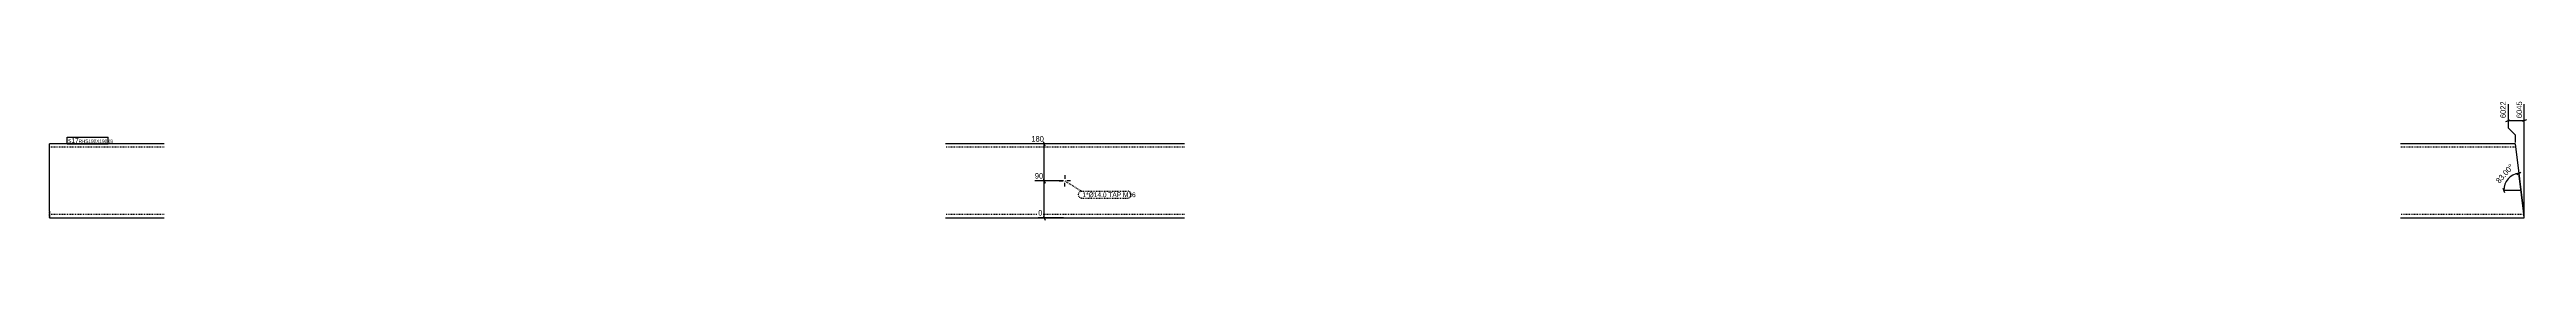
# Model space of a CAD drawing. Header units: millimetres. Extents: x 10 to 18377, y 10 to 295.
# Drawn here: x 10 to 6060, y 10 to 295 of the extents above; entities that cross this region are included whole.
import ezdxf

# ---------------------------------------------------------------- set-up
doc = ezdxf.new("R2010")
doc.units = ezdxf.units.MM
doc.linetypes.add('DXK_LINE_DOT2', pattern=[3.9198, 1.9599, -1.9599])
for name, color, linetype in [('MÅLSÆTNING', 7, 'Continuous'), ('STÅL', 7, 'Continuous'), ('TEKST', 7, 'Continuous')]:
    doc.layers.add(name, color=color, linetype=linetype)
doc.styles.add('Arial Narrow', font='ARIALN.TTF', dxfattribs={"height": 0.2})

msp = doc.modelspace()

# ---------------------------------------------------------------- linework, layer by layer
at = {"layer": 'MÅLSÆTNING', "color": 7, "linetype": 'Continuous'}
for p, q in [((6010.2, 250.5), (6020.7, 254.7)), ((6015.5, 292.7), (6015.5, 235.1)), ((6015.5, 252.6), (6055.1, 252.6)), ((6060.3, 254.7), (6049.8, 250.5)), ((2487, 195.8), (2408.5, 195.8)), ((2442.1, 190.5), (2437.9, 201)), ((2440, 105.8), (2440, 195.8)), ((6015.5, 235.1), (6033, 217.6)), ((6033, 217.6), (6033, 199.3)), ((6036.8, 121.7), (6046.7, 127.2)), ((6054.7, 19.2), (6041.7, 124.5)), ((6041.7, 124.5), (6046.9, 82.8)), ((2487, 105.8), (2417, 105.8)), ((2487, 105.8), (2417, 105.8)), ((2437.9, 111), (2442.1, 100.5)), ((2442.1, 100.5), (2437.9, 111)), ((2440, 15.8), (2440, 105.8)), ((6002.8, 88), (6007, 77.5)), ((6004.9, 82.8), (6046.9, 82.8)), ((2487, 15.8), (2425.5, 15.8)), ((2437.9, 21), (2442.1, 10.5))]:
    msp.add_line(p, q, dxfattribs=at)
msp.add_arc((6046.9, 82.8), 42, 97, 180, dxfattribs=at)
at = {"layer": 'STÅL', "color": 2, "linetype": 'Continuous'}
for p, q in [((290.5, 195.8), (10.5, 195.8)), ((10.5, 31.8), (10.5, 195.8)), ((2782.5, 195.8), (2198.5, 195.8)), ((6033, 195.8), (5753, 195.8)), ((6033, 195.8), (6053.1, 31.8)), ((10.5, 31.8), (10.5, 15.8)), ((10.5, 15.8), (290.5, 15.8)), ((2198.5, 15.8), (2782.5, 15.8)), ((5753, 15.8), (6055.1, 15.8)), ((6055.1, 15.8), (6053.1, 31.8))]:
    msp.add_line(p, q, dxfattribs=at)
at = {"layer": 'STÅL', "color": 7, "linetype": 'DXK_LINE_DOT2'}
for p, q in [((290.5, 187.8), (10.5, 187.8)), ((2782.5, 187.8), (2198.5, 187.8)), ((6034, 187.8), (5753, 187.8)), ((10.5, 24.4), (10.5, 31.8)), ((10.5, 23.8), (10.5, 24.4)), ((290.5, 23.8), (10.5, 23.8)), ((10.5, 17), (10.5, 23.8)), ((2782.5, 23.8), (2198.5, 23.8)), ((6054.1, 23.8), (5753, 23.8)), ((6054, 24.4), (6053.5, 28.7)), ((6054.1, 23.8), (6054, 24.4))]:
    msp.add_line(p, q, dxfattribs=at)
at = {"layer": 'STÅL', "color": 3, "linetype": 'Continuous'}
for p, q in [((2476.5, 105.8), (2485.8, 105.8)), ((2490.5, 119.8), (2490.5, 110.4)), ((2490.5, 91.8), (2490.5, 101.1)), ((2504.5, 105.8), (2495.2, 105.8))]:
    msp.add_line(p, q, dxfattribs=at)

# ---------------------------------------------------------------- next in the draw order: wipeouts: each hides what was drawn before it
at = {"color": 0, "linetype": 'Continuous'}
for points in [[(2436.9, 198.6), (2436.9, 218.2), (2405.7, 218.2), (2405.7, 198.6)], [(2436.9, 108.6), (2436.9, 128.2), (2414.2, 128.2), (2414.2, 108.6)], [(2436.9, 18.6), (2436.9, 38.2), (2422.7, 38.2), (2422.7, 18.6)]]:
    msp.add_wipeout(points, dxfattribs=at).dxf.layer = 'MÅLSÆTNING'
at = {"color": 0}
for points, layer in [([(6028.6, 133.2), (6014, 146.2), (5979.9, 107.7), (5994.5, 94.7)], 'MÅLSÆTNING'), ([(77.6, 198.2), (77.6, 210.5), (56, 210.5), (56, 198.2)], 'TEKST'), ([(2642.2, 66.2), (2642.2, 78.4), (2533.3, 78.4), (2533.3, 66.2)], 'TEKST')]:
    msp.add_wipeout(points, dxfattribs=at).dxf.layer = layer

# ---------------------------------------------------------------- next in the draw order: linework, layer by layer
at = {"layer": 'MÅLSÆTNING', "color": 7, "linetype": 'Continuous'}
msp.add_line((6055.1, 19.3), (6055.1, 292.7), dxfattribs=at)

# ---------------------------------------------------------------- next in the draw order: texts
at = {"layer": 'MÅLSÆTNING', "color": 3, "linetype": 'Continuous', "style": 'Arial Narrow'}
for s, height, p in [('180', 13.36, (2408.5, 201.4)), ('90', 13.36, (2417, 111.4)), ('0', 13.4, (2425.5, 21.4))]:
    msp.add_text(s, height=height, dxfattribs=at).set_placement(p)
at = {"layer": 'MÅLSÆTNING', "color": 3, "style": 'Arial Narrow'}
msp.add_text('83.00°', height=13.36, rotation=48.50088, dxfattribs=at).set_placement((5994.3, 98.6))

# ---------------------------------------------------------------- next in the draw order: wipeouts: each hides what was drawn before it
at = {"color": 0}
for points in [[(77.6, 198.2), (77.6, 210.5), (56, 210.5), (56, 198.2)], [(2642.2, 66.2), (2642.2, 78.4), (2533.3, 78.4), (2533.3, 66.2)]]:
    msp.add_wipeout(points, dxfattribs=at).dxf.layer = 'TEKST'

# ---------------------------------------------------------------- next in the draw order: linework, layer by layer
at = {"layer": 'TEKST', "color": 7, "linetype": 'DXK_LINE_DOT2'}
for p, q in [((2490.5, 105.8), (2531.2, 80.5)), ((2531.2, 80.5), (2644.3, 80.5)), ((2531.2, 64.1), (2644.3, 64.1))]:
    msp.add_line(p, q, dxfattribs=at)
for centre, start, end in [((2531.2, 72.3), 90, 270), ((2644.3, 72.3), 270, 90)]:
    msp.add_arc(centre, 8.22, start, end, dxfattribs=at)

# ---------------------------------------------------------------- next in the draw order: texts
at = {"layer": 'TEKST', "color": 3, "style": 'Arial Narrow'}
msp.add_text('1*Ø14.0 TAP M16', height=11.692, dxfattribs=at).set_placement((2533.3, 66.2))

# ---------------------------------------------------------------- next in the draw order: wipeouts: each hides what was drawn before it
at = {"color": 0, "linetype": 'Continuous'}
msp.add_wipeout([(6052.3, 295.5), (6032.7, 295.5), (6032.7, 255.8), (6052.3, 255.8)], dxfattribs=at).dxf.layer = 'MÅLSÆTNING'
at = {"color": 0}
msp.add_wipeout([(151.7, 198.2), (151.7, 207), (81.3, 207), (81.3, 198.2)], dxfattribs=at).dxf.layer = 'TEKST'

# ---------------------------------------------------------------- next in the draw order: wipeouts: each hides what was drawn before it
at = {"color": 0, "linetype": 'Continuous'}
msp.add_wipeout([(6012.7, 295.5), (5993.1, 295.5), (5993.1, 255.8), (6012.7, 255.8)], dxfattribs=at).dxf.layer = 'MÅLSÆTNING'
at = {"color": 0}
msp.add_wipeout([(151.7, 198.2), (151.7, 207), (81.3, 207), (81.3, 198.2)], dxfattribs=at).dxf.layer = 'TEKST'

# ---------------------------------------------------------------- next in the draw order: linework, layer by layer
at = {"layer": 'TEKST', "color": 7, "linetype": 'Continuous'}
for p, q in [((53.9, 212.6), (153.8, 212.6)), ((53.9, 196.1), (53.9, 212.6)), ((53.9, 196.1), (153.8, 196.1)), ((153.8, 196.1), (153.8, 212.6))]:
    msp.add_line(p, q, dxfattribs=at)

# ---------------------------------------------------------------- next in the draw order: texts
at = {"layer": 'MÅLSÆTNING', "color": 3, "linetype": 'Continuous', "style": 'Arial Narrow'}
for s, p in [('6022', (6009.9, 258.6)), ('6045', (6049.5, 258.6))]:
    msp.add_text(s, height=13.36, rotation=90.00021, dxfattribs=at).set_placement(p)
at = {"layer": 'TEKST', "color": 3, "style": 'Arial Narrow'}
for s, height, p in [('s17', 11.69, (56, 198.2)), ('RHS180X180X8', 8.351, (81.3, 198.2))]:
    msp.add_text(s, height=height, dxfattribs=at).set_placement(p)

doc.saveas('drawing.dxf')
